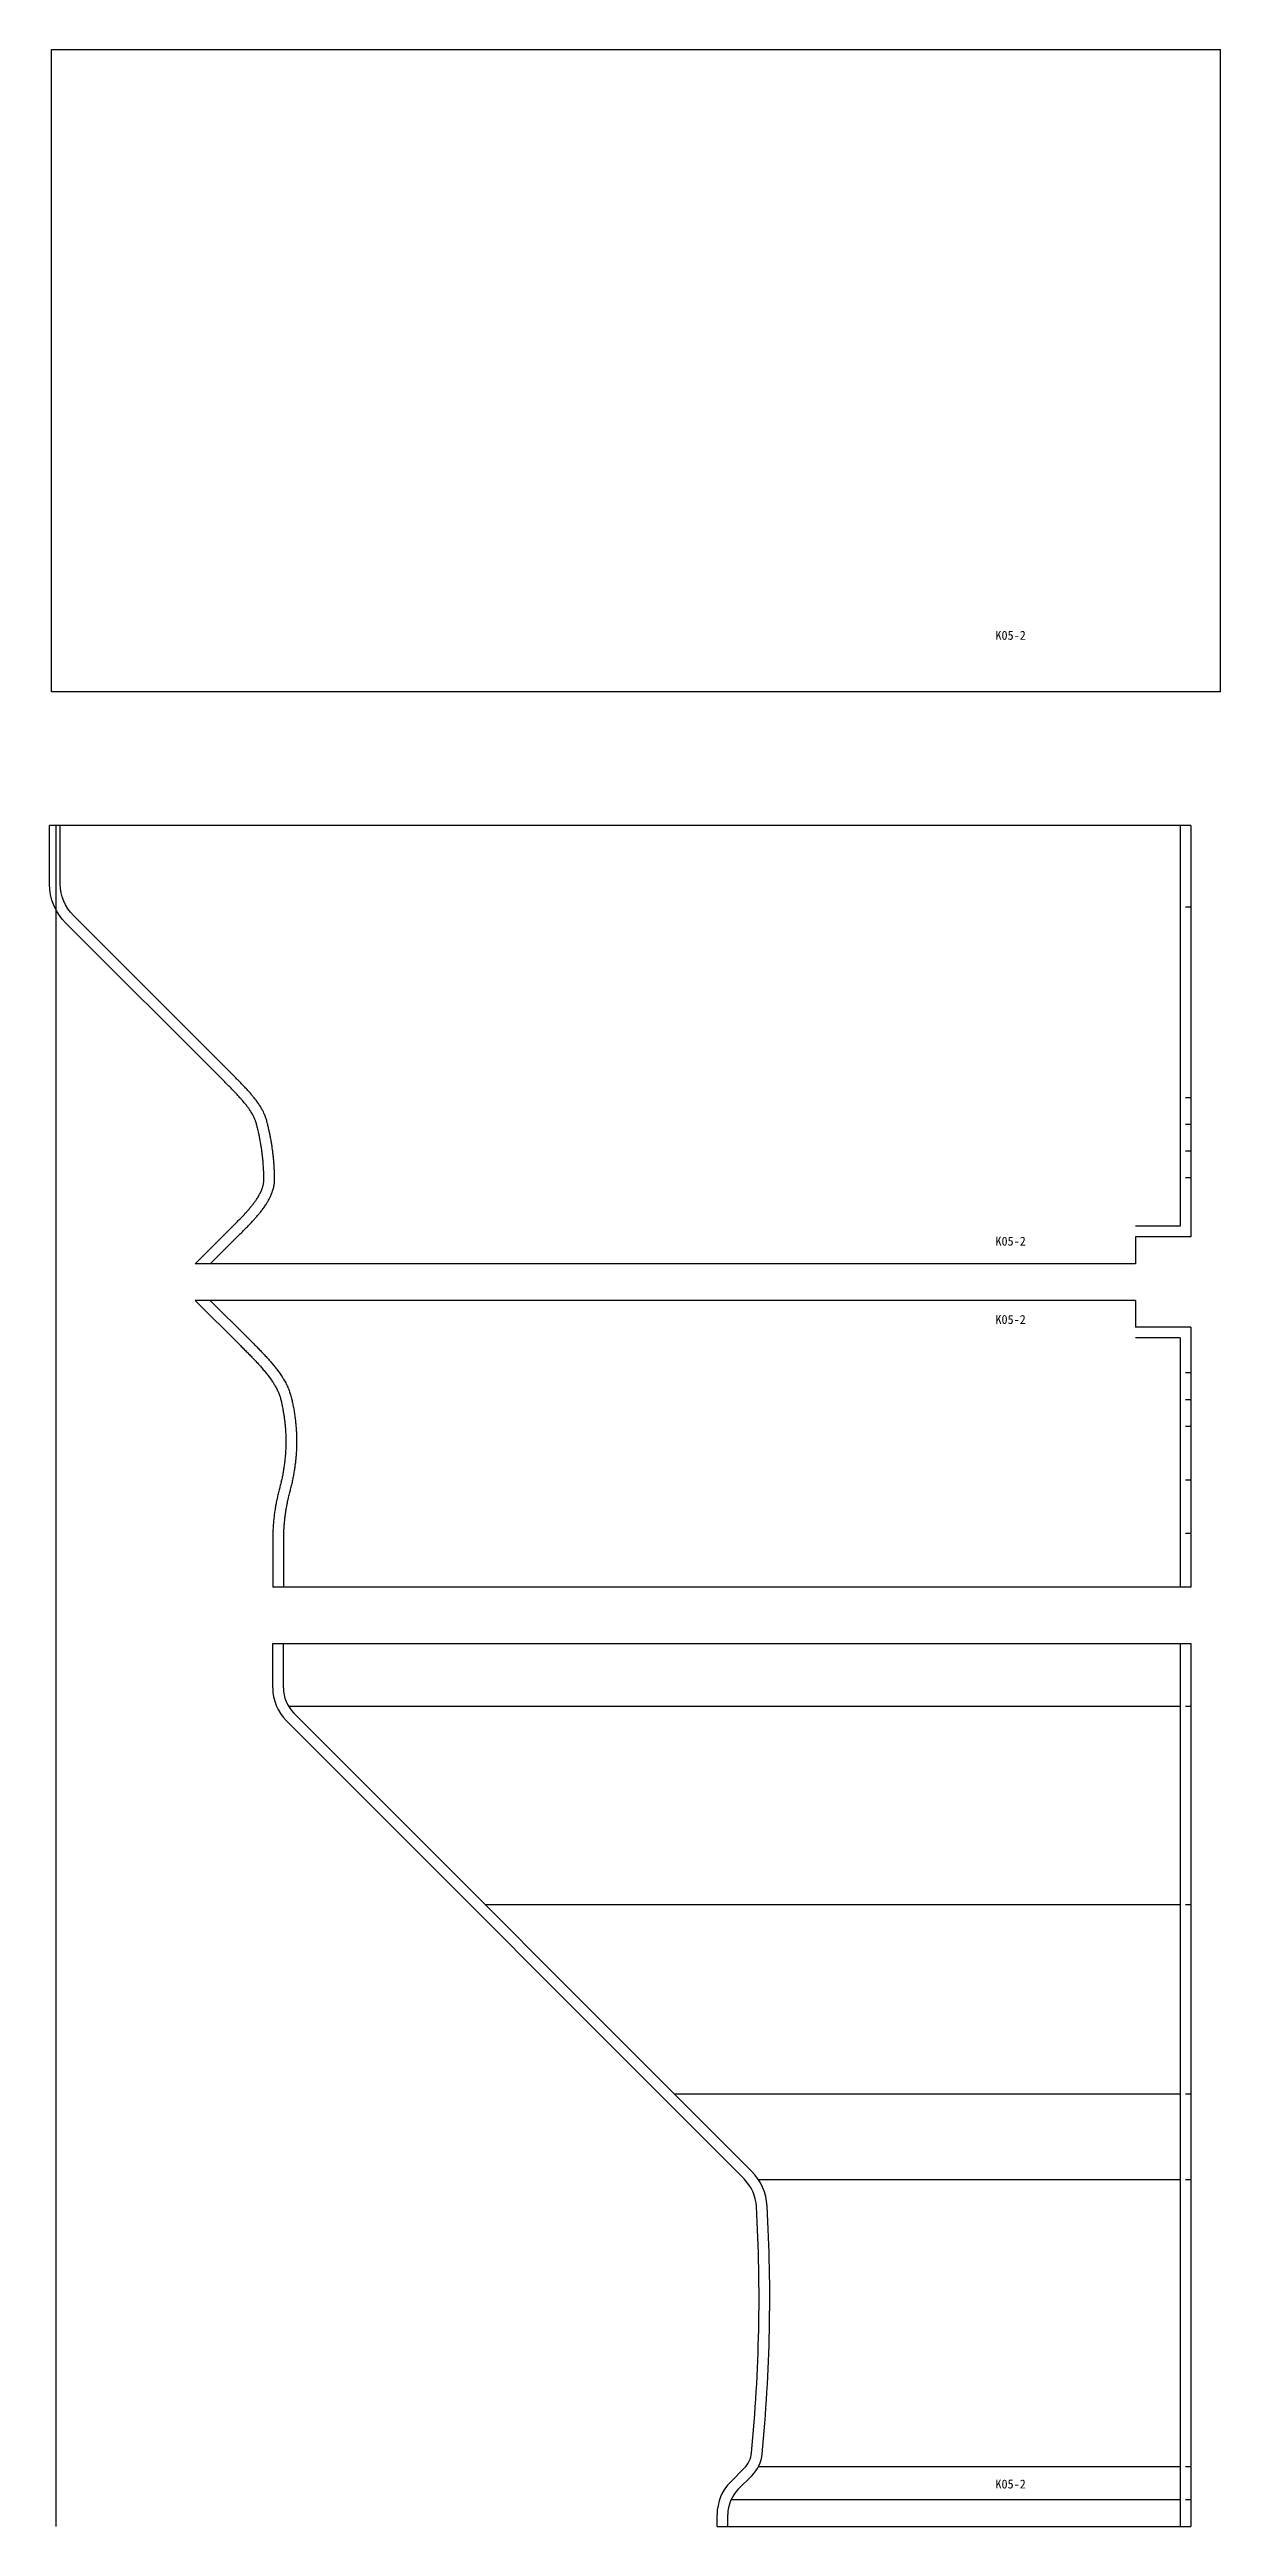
# Model space of a CAD drawing. Header units: millimetres. Extents: x 1211946 to 1266258, y -418433 to -400124.
# Drawn here: x 1250120 to 1251432, y -414255 to -411478 of the extents above; entities that cross this region are included whole.
import ezdxf

# ---------------------------------------------------------------- set-up
doc = ezdxf.new("R2010")
doc.units = ezdxf.units.MM
doc.header["$LTSCALE"] = 5
doc.layers.add('文字', color=7, linetype='Continuous')
doc.layers.add('缝头内线', color=1, linetype='Continuous')
doc.styles.add('宋体', font='')
doc.styles.get('宋体').set_extended_font_data('SimSun')

msp = doc.modelspace()

# ---------------------------------------------------------------- texts
at = {"layer": '文字', "color": 3, "char_height": 10, "attachment_point": 5, "style": '宋体'}
for insert in [(1251197.31, -412134.76), (1251197.31, -412814.01), (1251197.31, -412901.77), (1251197.31, -414207.41)]:
    msp.add_mtext('K05-2', dxfattribs=dict(at, insert=insert))

# ---------------------------------------------------------------- linework, layer by layer
for p, q in [((1250122.42, -412197.93), (1250122.42, -411477.93)), ((1250122.42, -411477.93), (1251432.42, -411477.93)), ((1251432.42, -412197.93), (1251432.42, -411477.93)), ((1251432.42, -412197.93), (1250122.42, -412197.93)), ((1251399.42, -412347.89), (1250120.42, -412347.89)), ((1251399.42, -412347.89), (1251399.42, -412809.13)), ((1251337.42, -412809.13), (1251337.42, -412839.28)), ((1251399.42, -412809.13), (1251337.42, -412809.13)), ((1251337.42, -412839.28), (1250283.59, -412839.28)), ((1251337.42, -412880.28), (1250283.59, -412880.28)), ((1251337.42, -412880.28), (1251337.42, -412910.44)), ((1251399.42, -412910.44), (1251337.42, -412910.44)), ((1251399.42, -412910.44), (1251399.42, -413201.68)), ((1251399.42, -413201.68), (1250370.42, -413201.68)), ((1250370.42, -413264.92), (1251399.42, -413264.92)), ((1251399.42, -413264.92), (1251399.42, -414254.9)), ((1250898.57, -413865.12), (1250385.63, -413351.39)), ((1250883.65, -414204.7), (1250898.87, -414189.49)), ((1250868.42, -414254.9), (1250868.42, -414241.47)), ((1250868.42, -414254.9), (1251399.42, -414254.9))]:
    msp.add_line(p, q)
at = {"color": 2}
for p, q in [((1251399.42, -412439.52), (1251393.42, -412439.52)), ((1251399.42, -412653.08), (1251393.42, -412653.08)), ((1251399.42, -412683.08), (1251393.42, -412683.08)), ((1251399.42, -412713.08), (1251393.42, -412713.08)), ((1251399.42, -412743.08), (1251393.42, -412743.08)), ((1251399.42, -412961.68), (1251393.42, -412961.68)), ((1251399.42, -412991.68), (1251393.42, -412991.68)), ((1251399.42, -413021.68), (1251393.42, -413021.68)), ((1251399.42, -413081.68), (1251393.42, -413081.68)), ((1251399.42, -413141.68), (1251393.42, -413141.68)), ((1251399.42, -413335.62), (1251393.42, -413335.62)), ((1251399.42, -413557.84), (1251393.42, -413557.84)), ((1251399.42, -413770.07), (1251393.42, -413770.07)), ((1251399.42, -413866.32), (1251393.42, -413866.32)), ((1251399.42, -414187.9), (1251393.42, -414187.9)), ((1251399.42, -414224.9), (1251393.42, -414224.9))]:
    msp.add_line(p, q, dxfattribs=at)
msp.add_lwpolyline([(1250283.59, -412839.28), (1250324.07, -412798.79), (1250324.87, -412798), (1250325.66, -412797.21), (1250326.45, -412796.41), (1250327.24, -412795.62), (1250328.03, -412794.83), (1250328.81, -412794.05), (1250329.59, -412793.26), (1250330.01, -412792.84), (1250331.14, -412791.69), (1250331.91, -412790.9), (1250332.68, -412790.12), (1250333.45, -412789.33), (1250334.21, -412788.55), (1250334.97, -412787.76), (1250335.72, -412786.97), (1250336.47, -412786.19), (1250337.21, -412785.4), (1250337.95, -412784.61), (1250338.68, -412783.83), (1250339.41, -412783.04), (1250340.13, -412782.25), (1250341.07, -412781.21), (1250341.56, -412780.67), (1250342.27, -412779.87), (1250342.96, -412779.08), (1250343.65, -412778.29), (1250344.34, -412777.49), (1250345.01, -412776.7), (1250345.93, -412775.59), (1250346.33, -412775.1), (1250346.99, -412774.29), (1250347.63, -412773.49), (1250348.26, -412772.68), (1250348.88, -412771.88), (1250349.49, -412771.07), (1250350.18, -412770.14), (1250350.68, -412769.45), (1250351.25, -412768.64), (1250351.82, -412767.82), (1250352.37, -412767.01), (1250352.91, -412766.19), (1250353.44, -412765.36), (1250353.71, -412764.92), (1250354.44, -412763.72), (1250354.91, -412762.92), (1250355.37, -412762.1), (1250355.82, -412761.28), (1250356.25, -412760.45), (1250356.53, -412759.9), (1250357.05, -412758.81), (1250357.42, -412758.01), (1250357.77, -412757.19), (1250358.11, -412756.37), (1250358.43, -412755.53), (1250358.56, -412755.19), (1250358.99, -412753.91), (1250359.24, -412753.13), (1250359.47, -412752.32), (1250359.67, -412751.52), (1250359.88, -412750.62), (1250360.03, -412749.92), (1250360.17, -412749.12), (1250360.29, -412748.33), (1250360.38, -412747.59), (1250360.5, -412746.31), (1250360.51, -412746.03), (1250360.54, -412745.16), (1250360.56, -412744.27), (1250360.56, -412743.32), (1250360.54, -412742.3), (1250360.53, -412741.41), (1250360.5, -412740.14), (1250360.47, -412739.05), (1250360.44, -412737.97), (1250360.41, -412736.9), (1250360.36, -412735.63), (1250360.32, -412734.77), (1250360.27, -412733.7), (1250360.22, -412732.64), (1250360.16, -412731.57), (1250360.09, -412730.49), (1250360.06, -412729.94), (1250359.95, -412728.35), (1250359.87, -412727.29), (1250359.78, -412726.22), (1250359.7, -412725.15), (1250359.61, -412724.2), (1250359.51, -412723.02), (1250359.4, -412721.95), (1250359.3, -412720.89), (1250359.18, -412719.83), (1250359.03, -412718.46), (1250358.95, -412717.69), (1250358.82, -412716.63), (1250358.69, -412715.56), (1250358.55, -412714.5), (1250358.41, -412713.43), (1250358.32, -412712.75), (1250358.12, -412711.31), (1250357.96, -412710.25), (1250357.81, -412709.19), (1250357.64, -412708.13), (1250357.46, -412707.01), (1250357.3, -412706.01), (1250357.13, -412704.95), (1250356.94, -412703.89), (1250356.76, -412702.84), (1250356.47, -412701.26), (1250356.37, -412700.72), (1250356.17, -412699.66), (1250355.97, -412698.61), (1250355.76, -412697.55), (1250355.55, -412696.5), (1250355.35, -412695.53), (1250355.11, -412694.4), (1250354.89, -412693.35), (1250354.65, -412692.29), (1250354.42, -412691.24), (1250354.08, -412689.76), (1250353.94, -412689.14), (1250353.69, -412688.09), (1250353.44, -412687.04), (1250353.19, -412686.01), (1250352.93, -412684.98), (1250352.7, -412684.07), (1250352.41, -412682.96), (1250352.15, -412682.01), (1250351.89, -412681.1), (1250351.64, -412680.27), (1250351.21, -412678.99), (1250351.09, -412678.67), (1250350.78, -412677.85), (1250350.46, -412677.06), (1250350.11, -412676.26), (1250349.74, -412675.46), (1250349.21, -412674.36), (1250348.93, -412673.81), (1250348.49, -412672.97), (1250348.04, -412672.15), (1250347.58, -412671.32), (1250347.11, -412670.52), (1250346.39, -412669.32), (1250346.11, -412668.88), (1250345.58, -412668.05), (1250345.04, -412667.24), (1250344.49, -412666.42), (1250343.93, -412665.61), (1250343.35, -412664.8), (1250342.85, -412664.11), (1250342.16, -412663.17), (1250341.55, -412662.37), (1250340.93, -412661.56), (1250340.3, -412660.76), (1250339.66, -412659.96), (1250339.01, -412659.15), (1250338.6, -412658.66), (1250337.68, -412657.55), (1250337.01, -412656.76), (1250336.33, -412655.96), (1250335.64, -412655.17), (1250334.94, -412654.37), (1250334.23, -412653.58), (1250333.75, -412653.03), (1250332.81, -412652), (1250332.09, -412651.21), (1250331.36, -412650.42), (1250330.62, -412649.63), (1250329.88, -412648.85), (1250329.14, -412648.06), (1250328.39, -412647.28), (1250327.64, -412646.49), (1250326.88, -412645.7), (1250326.12, -412644.92), (1250325.36, -412644.13), (1250324.59, -412643.35), (1250323.82, -412642.56), (1250322.68, -412641.41), (1250322.26, -412640.99), (1250321.48, -412640.2), (1250320.69, -412639.41), (1250319.91, -412638.62), (1250319.12, -412637.83), (1250318.33, -412637.04), (1250317.54, -412636.25), (1250316.75, -412635.45), (1250138.58, -412457.29, -0.1989124), (1250120.42, -412413.45), (1250120.42, -412347.89)], format="xyb")
for points in [[(1250283.59, -412880.28), (1250334.23, -412930.92), (1250335.16, -412931.85), (1250336.09, -412932.79), (1250337.02, -412933.72), (1250337.95, -412934.65), (1250338.88, -412935.58), (1250339.8, -412936.51), (1250340.72, -412937.43), (1250341.68, -412938.4), (1250342.55, -412939.29), (1250343.47, -412940.22), (1250344.38, -412941.14), (1250345.28, -412942.07), (1250346.18, -412943), (1250347.08, -412943.93), (1250347.98, -412944.85), (1250348.86, -412945.78), (1250349.75, -412946.71), (1250350.63, -412947.65), (1250351.51, -412948.58), (1250352.38, -412949.51), (1250353.25, -412950.45), (1250354.11, -412951.38), (1250354.96, -412952.32), (1250355.61, -412953.04), (1250356.65, -412954.2), (1250357.48, -412955.15), (1250358.31, -412956.09), (1250359.13, -412957.04), (1250359.94, -412957.99), (1250360.74, -412958.93), (1250361.78, -412960.19), (1250362.32, -412960.84), (1250363.1, -412961.81), (1250363.87, -412962.77), (1250364.63, -412963.73), (1250365.37, -412964.7), (1250366.11, -412965.67), (1250366.84, -412966.65), (1250367.19, -412967.13), (1250368.25, -412968.61), (1250368.93, -412969.58), (1250369.6, -412970.56), (1250370.26, -412971.55), (1250370.9, -412972.52), (1250371.79, -412973.94), (1250372.14, -412974.5), (1250372.74, -412975.51), (1250373.32, -412976.51), (1250373.88, -412977.51), (1250374.43, -412978.52), (1250374.96, -412979.54), (1250375.42, -412980.45), (1250375.96, -412981.56), (1250376.43, -412982.56), (1250376.87, -412983.57), (1250377.28, -412984.56), (1250377.67, -412985.54), (1250378.08, -412986.65), (1250378.37, -412987.52), (1250378.7, -412988.55), (1250379.01, -412989.6), (1250379.31, -412990.69), (1250379.6, -412991.81), (1250379.9, -412993.01), (1250380.16, -412994.12), (1250380.43, -412995.31), (1250380.69, -412996.51), (1250380.95, -412997.72), (1250381.2, -412998.94), (1250381.41, -413000.01), (1250381.68, -413001.42), (1250381.91, -413002.65), (1250382.13, -413003.89), (1250382.35, -413005.12), (1250382.56, -413006.36), (1250382.69, -413007.15), (1250382.95, -413008.82), (1250383.13, -413010.04), (1250383.31, -413011.27), (1250383.48, -413012.5), (1250383.71, -413014.27), (1250383.79, -413014.98), (1250383.94, -413016.22), (1250384.08, -413017.46), (1250384.21, -413018.7), (1250384.33, -413019.94), (1250384.46, -413021.36), (1250384.55, -413022.42), (1250384.65, -413023.66), (1250384.74, -413024.9), (1250384.83, -413026.14), (1250384.9, -413027.39), (1250384.96, -413028.44), (1250385.03, -413029.87), (1250385.08, -413031.11), (1250385.12, -413032.36), (1250385.16, -413033.6), (1250385.19, -413034.85), (1250385.2, -413035.52), (1250385.22, -413037.34), (1250385.22, -413038.58), (1250385.22, -413039.82), (1250385.2, -413041.06), (1250385.17, -413042.63), (1250385.15, -413043.55), (1250385.12, -413044.8), (1250385.07, -413046.04), (1250385.02, -413047.28), (1250384.96, -413048.53), (1250384.89, -413049.71), (1250384.81, -413051.01), (1250384.73, -413052.25), (1250384.63, -413053.49), (1250384.53, -413054.74), (1250384.42, -413055.98), (1250384.35, -413056.79), (1250384.18, -413058.46), (1250384.05, -413059.69), (1250383.91, -413060.93), (1250383.77, -413062.16), (1250383.54, -413063.92), (1250383.45, -413064.64), (1250383.28, -413065.88), (1250383.1, -413067.11), (1250382.91, -413068.35), (1250382.72, -413069.57), (1250382.48, -413071.01), (1250382.31, -413072.03), (1250382.09, -413073.27), (1250381.87, -413074.5), (1250381.63, -413075.73), (1250381.39, -413076.96), (1250381.16, -413078.13), (1250380.89, -413079.42), (1250380.64, -413080.64), (1250380.37, -413081.85), (1250380.1, -413083.06), (1250379.82, -413084.27), (1250379.59, -413085.2), (1250379.23, -413086.68), (1250378.92, -413087.9), (1250378.59, -413089.15), (1250378.26, -413090.42), (1250377.93, -413091.71), (1250377.7, -413092.6), (1250377.25, -413094.35), (1250376.92, -413095.69), (1250376.59, -413097.03), (1250376.27, -413098.39), (1250375.96, -413099.73), (1250375.79, -413100.49), (1250375.35, -413102.46), (1250375.06, -413103.84), (1250374.78, -413105.21), (1250374.51, -413106.58), (1250374.16, -413108.41), (1250373.99, -413109.33), (1250373.75, -413110.69), (1250373.51, -413112.07), (1250373.28, -413113.44), (1250373.06, -413114.82), (1250372.82, -413116.37), (1250372.64, -413117.59), (1250372.44, -413118.97), (1250372.26, -413120.35), (1250372.08, -413121.74), (1250371.91, -413123.13), (1250371.77, -413124.35), (1250371.6, -413125.91), (1250371.46, -413127.3), (1250371.33, -413128.7), (1250371.2, -413130.09), (1250371.09, -413131.47), (1250371.02, -413132.32), (1250370.88, -413134.26), (1250370.79, -413135.66), (1250370.71, -413137.07), (1250370.65, -413138.49), (1250370.57, -413140.31), (1250370.54, -413141.32), (1250370.5, -413142.71), (1250370.48, -413144.09), (1250370.46, -413145.46), (1250370.44, -413146.81), (1250370.42, -413148.2), (1250370.42, -413201.68)], [(1250370.42, -413314.65), (1250370.42, -413264.92)]]:
    msp.add_lwpolyline(points)
for centre, radius, start, end in [((1250422.42, -413314.65), 52, 180, 224.95623), ((1250864.6, -413899.04), 48, 3.25395, 44.95623), ((1249121.43, -413998.14), 1793.99, 354.42556, 3.25395), ((1250879.07, -414169.69), 28, 315, 354.42556), ((1250920.42, -414241.47), 52, 135, 180)]:
    msp.add_arc(centre, radius, start, end)
at = {"layer": '缝头内线', "color": 1, "ltscale": 2}
for p, q in [((1250127.42, -412347.89), (1250127.42, -414254.9)), ((1251387.42, -412347.89), (1251387.42, -412797.13)), ((1251387.42, -412797.13), (1251337.42, -412797.13)), ((1251387.42, -412922.44), (1251337.42, -412922.44)), ((1251387.42, -412922.44), (1251387.42, -413201.68)), ((1251387.42, -413264.92), (1251387.42, -414254.9)), ((1251387.42, -413335.62), (1250388.36, -413335.62)), ((1250907.06, -413856.64), (1250394.12, -413342.91)), ((1251387.42, -413557.84), (1250608.71, -413557.84)), ((1251387.42, -413770.07), (1250820.62, -413770.07)), ((1251387.42, -413866.32), (1250914.9, -413866.32)), ((1250892.14, -414213.19), (1250907.35, -414197.97)), ((1251387.42, -414187.9), (1250914.68, -414187.9)), ((1250880.42, -414254.9), (1250880.42, -414241.47)), ((1251387.42, -414224.9), (1250884.02, -414224.9))]:
    msp.add_line(p, q, dxfattribs=at)
msp.add_lwpolyline([(1250300.56, -412839.28), (1250332.56, -412807.28), (1250333.35, -412806.48), (1250334.15, -412805.69), (1250334.94, -412804.89), (1250335.74, -412804.1), (1250336.53, -412803.3), (1250337.32, -412802.5), (1250338.12, -412801.7), (1250338.55, -412801.27), (1250339.7, -412800.1), (1250340.48, -412799.3), (1250341.27, -412798.5), (1250342.05, -412797.69), (1250342.84, -412796.88), (1250343.62, -412796.07), (1250344.4, -412795.26), (1250345.17, -412794.45), (1250345.94, -412793.63), (1250346.71, -412792.81), (1250347.48, -412791.99), (1250348.24, -412791.16), (1250349, -412790.33), (1250349.98, -412789.25), (1250350.51, -412788.66), (1250351.26, -412787.82), (1250352, -412786.98), (1250352.74, -412786.13), (1250353.47, -412785.27), (1250354.2, -412784.42), (1250355.18, -412783.24), (1250355.63, -412782.68), (1250356.34, -412781.81), (1250357.04, -412780.93), (1250357.74, -412780.05), (1250358.42, -412779.15), (1250359.1, -412778.26), (1250359.86, -412777.23), (1250360.43, -412776.44), (1250361.08, -412775.53), (1250361.72, -412774.6), (1250362.35, -412773.67), (1250362.97, -412772.73), (1250363.58, -412771.78), (1250363.93, -412771.22), (1250364.75, -412769.86), (1250365.32, -412768.89), (1250365.87, -412767.91), (1250366.41, -412766.92), (1250366.93, -412765.93), (1250367.29, -412765.21), (1250367.92, -412763.9), (1250368.39, -412762.88), (1250368.83, -412761.85), (1250369.26, -412760.81), (1250369.66, -412759.76), (1250369.87, -412759.2), (1250370.4, -412757.63), (1250370.74, -412756.56), (1250371.05, -412755.47), (1250371.33, -412754.39), (1250371.61, -412753.19), (1250371.81, -412752.19), (1250372.01, -412751.08), (1250372.18, -412749.96), (1250372.32, -412748.85), (1250372.47, -412747.18), (1250372.5, -412746.61), (1250372.54, -412745.48), (1250372.56, -412744.36), (1250372.56, -412743.23), (1250372.54, -412742.11), (1250372.52, -412741.17), (1250372.49, -412739.86), (1250372.47, -412738.73), (1250372.43, -412737.61), (1250372.4, -412736.48), (1250372.35, -412735.15), (1250372.31, -412734.24), (1250372.26, -412733.11), (1250372.2, -412731.99), (1250372.14, -412730.87), (1250372.07, -412729.75), (1250372.03, -412729.14), (1250371.92, -412727.5), (1250371.83, -412726.38), (1250371.75, -412725.26), (1250371.65, -412724.14), (1250371.57, -412723.13), (1250371.45, -412721.9), (1250371.34, -412720.78), (1250371.23, -412719.66), (1250371.11, -412718.54), (1250370.96, -412717.12), (1250370.86, -412716.3), (1250370.73, -412715.19), (1250370.59, -412714.07), (1250370.45, -412712.96), (1250370.31, -412711.84), (1250370.21, -412711.11), (1250370, -412709.61), (1250369.84, -412708.5), (1250369.67, -412707.39), (1250369.5, -412706.28), (1250369.31, -412705.1), (1250369.14, -412704.06), (1250368.96, -412702.95), (1250368.77, -412701.84), (1250368.57, -412700.73), (1250368.28, -412699.09), (1250368.17, -412698.52), (1250367.96, -412697.41), (1250367.75, -412696.31), (1250367.53, -412695.2), (1250367.31, -412694.1), (1250367.1, -412693.08), (1250366.85, -412691.9), (1250366.61, -412690.8), (1250366.37, -412689.7), (1250366.13, -412688.6), (1250365.78, -412687.07), (1250365.62, -412686.41), (1250365.37, -412685.32), (1250365.11, -412684.22), (1250364.84, -412683.13), (1250364.57, -412682.04), (1250364.32, -412681.06), (1250364, -412679.86), (1250363.71, -412678.78), (1250363.4, -412677.69), (1250363.07, -412676.62), (1250362.54, -412675.05), (1250362.34, -412674.49), (1250361.94, -412673.44), (1250361.51, -412672.4), (1250361.06, -412671.37), (1250360.6, -412670.34), (1250359.96, -412669.04), (1250359.6, -412668.32), (1250359.08, -412667.32), (1250358.54, -412666.34), (1250357.99, -412665.36), (1250357.42, -412664.38), (1250356.6, -412663.03), (1250356.25, -412662.47), (1250355.64, -412661.52), (1250355.03, -412660.58), (1250354.4, -412659.65), (1250353.76, -412658.72), (1250353.1, -412657.8), (1250352.54, -412657.02), (1250351.77, -412655.99), (1250351.1, -412655.09), (1250350.41, -412654.2), (1250349.72, -412653.32), (1250349.01, -412652.44), (1250348.31, -412651.56), (1250347.85, -412651.01), (1250346.87, -412649.83), (1250346.14, -412648.97), (1250345.41, -412648.12), (1250344.67, -412647.27), (1250343.93, -412646.43), (1250343.18, -412645.58), (1250342.66, -412645), (1250341.68, -412643.92), (1250340.92, -412643.09), (1250340.15, -412642.26), (1250339.39, -412641.44), (1250338.62, -412640.62), (1250337.85, -412639.8), (1250337.07, -412638.99), (1250336.29, -412638.17), (1250335.51, -412637.36), (1250334.73, -412636.56), (1250333.94, -412635.75), (1250333.16, -412634.95), (1250332.37, -412634.14), (1250331.22, -412632.98), (1250330.79, -412632.54), (1250330, -412631.74), (1250329.2, -412630.95), (1250328.41, -412630.15), (1250327.62, -412629.35), (1250326.82, -412628.56), (1250326.03, -412627.76), (1250325.23, -412626.97), (1250147.07, -412448.8, -0.1989124), (1250132.42, -412413.45), (1250132.42, -412347.89)], format="xyb", dxfattribs=at)
for points in [[(1250300.56, -412880.28), (1250342.71, -412922.44), (1250343.65, -412923.37), (1250344.58, -412924.3), (1250345.51, -412925.24), (1250346.45, -412926.17), (1250347.38, -412927.11), (1250348.31, -412928.05), (1250349.24, -412928.98), (1250350.21, -412929.96), (1250351.1, -412930.86), (1250352.03, -412931.81), (1250352.95, -412932.75), (1250353.88, -412933.69), (1250354.8, -412934.64), (1250355.72, -412935.59), (1250356.63, -412936.54), (1250357.54, -412937.49), (1250358.46, -412938.45), (1250359.37, -412939.41), (1250360.27, -412940.38), (1250361.17, -412941.34), (1250362.07, -412942.31), (1250362.96, -412943.29), (1250363.85, -412944.26), (1250364.53, -412945.02), (1250365.62, -412946.23), (1250366.49, -412947.22), (1250367.36, -412948.21), (1250368.23, -412949.21), (1250369.09, -412950.22), (1250369.94, -412951.23), (1250371.03, -412952.55), (1250371.62, -412953.26), (1250372.45, -412954.29), (1250373.28, -412955.32), (1250374.09, -412956.36), (1250374.9, -412957.41), (1250375.7, -412958.46), (1250376.49, -412959.52), (1250376.89, -412960.07), (1250378.04, -412961.66), (1250378.8, -412962.75), (1250379.54, -412963.84), (1250380.28, -412964.94), (1250381, -412966.04), (1250381.98, -412967.6), (1250382.4, -412968.29), (1250383.08, -412969.42), (1250383.74, -412970.56), (1250384.39, -412971.72), (1250385.02, -412972.88), (1250385.63, -412974.05), (1250386.18, -412975.13), (1250386.8, -412976.42), (1250387.36, -412977.62), (1250387.89, -412978.83), (1250388.4, -412980.05), (1250388.89, -412981.28), (1250389.39, -412982.66), (1250389.77, -412983.77), (1250390.17, -412985.03), (1250390.55, -412986.3), (1250390.9, -412987.57), (1250391.23, -412988.85), (1250391.56, -412990.19), (1250391.86, -412991.42), (1250392.15, -412992.71), (1250392.43, -412994), (1250392.7, -412995.29), (1250392.96, -412996.59), (1250393.19, -412997.71), (1250393.47, -412999.18), (1250393.71, -413000.48), (1250393.95, -413001.78), (1250394.17, -413003.08), (1250394.4, -413004.38), (1250394.54, -413005.24), (1250394.81, -413006.99), (1250395.01, -413008.3), (1250395.19, -413009.61), (1250395.37, -413010.92), (1250395.61, -413012.77), (1250395.71, -413013.54), (1250395.86, -413014.85), (1250396.01, -413016.17), (1250396.15, -413017.48), (1250396.28, -413018.79), (1250396.42, -413020.3), (1250396.51, -413021.43), (1250396.62, -413022.74), (1250396.72, -413024.06), (1250396.8, -413025.38), (1250396.88, -413026.7), (1250396.94, -413027.82), (1250397.02, -413029.34), (1250397.07, -413030.66), (1250397.12, -413031.98), (1250397.16, -413033.3), (1250397.18, -413034.62), (1250397.2, -413035.35), (1250397.22, -413037.26), (1250397.22, -413038.59), (1250397.21, -413039.91), (1250397.2, -413041.23), (1250397.17, -413042.88), (1250397.15, -413043.87), (1250397.11, -413045.19), (1250397.06, -413046.51), (1250397.01, -413047.83), (1250396.94, -413049.15), (1250396.87, -413050.41), (1250396.79, -413051.79), (1250396.7, -413053.11), (1250396.6, -413054.43), (1250396.49, -413055.74), (1250396.38, -413057.06), (1250396.3, -413057.94), (1250396.12, -413059.69), (1250395.98, -413061), (1250395.83, -413062.32), (1250395.68, -413063.63), (1250395.44, -413065.46), (1250395.34, -413066.25), (1250395.16, -413067.56), (1250394.97, -413068.87), (1250394.77, -413070.17), (1250394.57, -413071.48), (1250394.32, -413072.99), (1250394.13, -413074.09), (1250393.9, -413075.39), (1250393.66, -413076.69), (1250393.42, -413077.98), (1250393.17, -413079.28), (1250392.92, -413080.52), (1250392.64, -413081.87), (1250392.37, -413083.16), (1250392.08, -413084.46), (1250391.79, -413085.74), (1250391.49, -413087.03), (1250391.25, -413088.05), (1250390.87, -413089.6), (1250390.54, -413090.88), (1250390.21, -413092.16), (1250389.88, -413093.44), (1250389.55, -413094.72), (1250389.32, -413095.57), (1250388.89, -413097.28), (1250388.57, -413098.56), (1250388.26, -413099.84), (1250387.96, -413101.13), (1250387.66, -413102.42), (1250387.5, -413103.1), (1250387.09, -413105), (1250386.81, -413106.29), (1250386.55, -413107.58), (1250386.29, -413108.88), (1250385.95, -413110.63), (1250385.8, -413111.48), (1250385.56, -413112.78), (1250385.34, -413114.08), (1250385.12, -413115.38), (1250384.91, -413116.69), (1250384.69, -413118.16), (1250384.52, -413119.3), (1250384.33, -413120.61), (1250384.16, -413121.92), (1250383.99, -413123.23), (1250383.83, -413124.54), (1250383.7, -413125.69), (1250383.54, -413127.17), (1250383.4, -413128.48), (1250383.28, -413129.8), (1250383.16, -413131.11), (1250383.05, -413132.43), (1250382.99, -413133.21), (1250382.86, -413135.07), (1250382.77, -413136.38), (1250382.7, -413137.7), (1250382.63, -413139.02), (1250382.56, -413140.74), (1250382.54, -413141.66), (1250382.5, -413142.98), (1250382.47, -413144.31), (1250382.45, -413145.63), (1250382.44, -413146.95), (1250382.42, -413148.27), (1250382.42, -413201.68)], [(1250382.42, -413314.65), (1250382.42, -413264.92)]]:
    msp.add_lwpolyline(points, dxfattribs=at)
for centre, radius, start, end in [((1250422.42, -413314.65), 40, 180, 224.95623), ((1250864.6, -413899.04), 60, 3.25395, 44.95623), ((1249121.43, -413998.14), 1805.99, 354.42556, 3.25395), ((1250879.07, -414169.69), 40, 315, 354.42556), ((1250920.42, -414241.47), 40, 135, 180)]:
    msp.add_arc(centre, radius, start, end, dxfattribs=at)

msp.set_redraw_order([(e.dxf.handle, doc.entitydb.next_handle()) for e in msp.query("TEXT MTEXT ATTDEF DIMENSION ARC_DIMENSION")])  # texts and dimensions are drawn at this point

doc.saveas('drawing.dxf')
